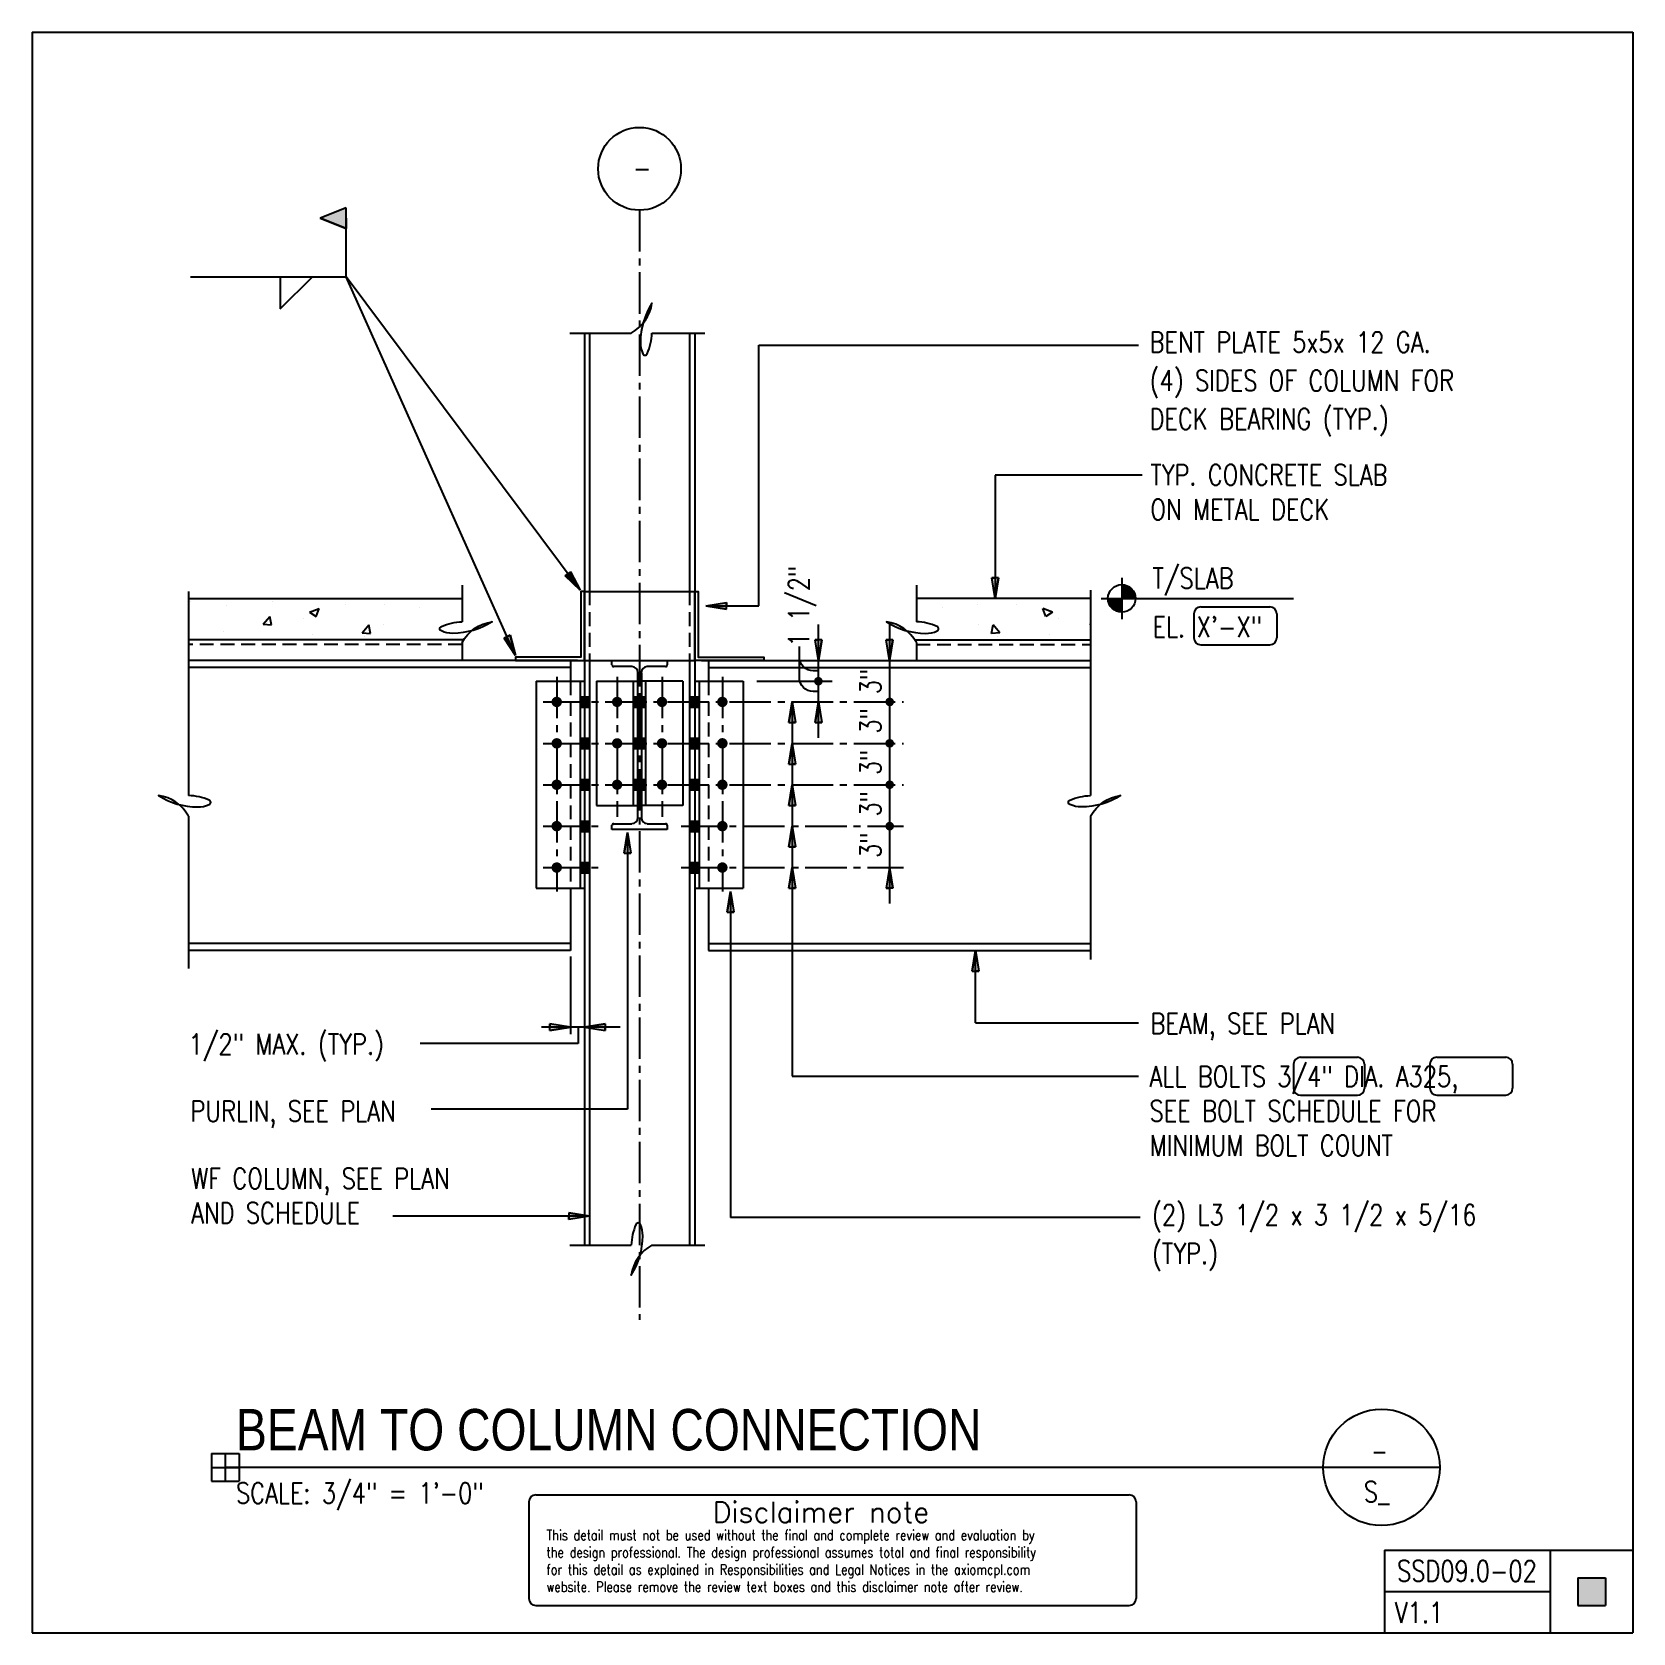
# Model space of a CAD drawing. Extents: x 0 to 116, y 0 to 116.
import ezdxf
from ezdxf.enums import TextEntityAlignment as Align

# ---------------------------------------------------------------- set-up
doc = ezdxf.new("R2010")
doc.units = 0
doc.header["$LTSCALE"] = 4
doc.linetypes.add('CENTER2', pattern=[1.125, 0.75, -0.125, 0.125, -0.125])
doc.linetypes.add('HIDDEN', pattern=[0.375, 0.25, -0.125])
doc.layers.get('0').update_dxf_attribs({"linetype": 'CONTINUOUS'})
doc.layers.get('DEFPOINTS').update_dxf_attribs({"color": 8, "linetype": 'CONTINUOUS'})
for name, color, linetype in [('CURRENT_STATUS', 3, 'CONTINUOUS'), ('DETAIL_FRAME', 8, 'CONTINUOUS'), ('DISCLAIMER_BOX', 8, 'CONTINUOUS'), ('LIBRARY_DETAIL_NO_', 8, 'CONTINUOUS'), ('REVIEW_TEXT_BOX', 7, 'CONTINUOUS'), ('S-ARROW_HEAD', 6, 'CONTINUOUS'), ('S-BOLTS', 30, 'CONTINUOUS'), ('S-CENTERLINE', 8, 'CENTER2'), ('S-COLUMN_BUBBLE', 2, 'CONTINUOUS'), ('S-DIMS', 7, 'CONTINUOUS'), ('S-GRID_LINE', 8, 'CENTER2'), ('S-LEADER', 7, 'CONTINUOUS'), ('S-MISC', 2, 'CONTINUOUS'), ('S-PATT_CONC', 8, 'CONTINUOUS'), ('S-SECT_CONC', 4, 'CONTINUOUS'), ('S-SECT_STEEL', 22, 'CONTINUOUS'), ('S-SECT_STEEL_THRU', 40, 'CONTINUOUS'), ('S-STL_DECK', 9, 'CONTINUOUS'), ('S-TEXT', 6, 'CONTINUOUS'), ('S-TITLE_BAR', 1, 'CONTINUOUS'), ('S-TITLE_TEXT', 1, 'CONTINUOUS')]:
    doc.layers.add(name, color=color, linetype=linetype)
doc.styles.add('HELV', font='HELV')
doc.styles.add('SIMPLEX', font='simplex.shx', dxfattribs={"width": 0.8})

msp = doc.modelspace()

# ---------------------------------------------------------------- texts
at = {"layer": 'DISCLAIMER_BOX', "color": 1, "style": 'SIMPLEX'}
msp.add_text('Disclaimer note', height=1.5, dxfattribs=at).set_placement((49.32, 8.01))
at = {"layer": 'LIBRARY_DETAIL_NO_', "style": 'SIMPLEX', "width": 0.8}
for s, p in [('SSD09.0-02', (103.97, 3.74)), ('V1.1', (100.5, 0.74))]:
    msp.add_text(s, height=1.5, dxfattribs=at).set_placement(p, align=Align.CENTER)
at = {"layer": 'S-TEXT', "style": 'SIMPLEX', "width": 0.8}
for s, p in [('-', (43.54, 105.39)), ('T/SLAB', (81.19, 75.67)), ('EL. X\'-X"', (81.19, 72.15)), ('_', (97.22, 13.22)), ('SCALE: 3/4" = 1\'-0"', (14.78, 9.39)), ('S_', (96.5, 9.47))]:
    msp.add_text(s, height=1.5, dxfattribs=at).set_placement(p)
at = {"layer": 'S-TITLE_TEXT', "style": 'HELV', "width": 0.8}
msp.add_text('BEAM TO COLUMN CONNECTION', height=3, dxfattribs=at).set_placement((14.78, 13.23))

# ---------------------------------------------------------------- blocks, each defined once
blk = doc.blocks.new('*U2')
at = {"layer": 'CURRENT_STATUS', "linetype": 'CONTINUOUS'}
for p, q in [((112, 4), (114, 4)), ((112, 4), (112, 2)), ((114, 4), (114, 2)), ((112, 2), (114, 2))]:
    blk.add_line(p, q, dxfattribs=at)
for points in [[(112, 4), (112, 4), (114, 4)], [(112, 4), (112, 2), (114, 2)], [(112, 2), (112, 2), (114, 2)]]:
    blk.add_solid(points, dxfattribs=at)
at = {"layer": 'CURRENT_STATUS', "linetype": 'CONTINUOUS', "extrusion": (0, 0, -1)}
blk.add_solid([(-112, 4), (-114, 4), (-114, 2)], dxfattribs=at)
blk = doc.blocks.new('*U3')
at = {"layer": 'DISCLAIMER_BOX', "style": 'SIMPLEX', "width": 0.8}
for s, p in [('This detail must not be used without the final and complete review and evaluation by ', (37.28, 6.72)), ('the design professional. The design professional assumes total and final responsibility ', (37.28, 5.47)), ('for this detail as explained in Responsibilities and Legal Notices in the axiomcpl.com ', (37.28, 4.22)), ('website. Please remove the review text boxes and this disclaimer note after review.', (37.28, 2.97))]:
    blk.add_text(s, height=0.75, dxfattribs=at).set_placement(p)
blk = doc.blocks.new('*U6')
at = {"layer": 'S-TEXT', "style": 'SIMPLEX', "width": 0.8}
for s, p in [('WF COLUMN, SEE PLAN ', (11.53, 32.18)), ('AND SCHEDULE', (11.53, 29.68))]:
    blk.add_text(s, height=1.5, dxfattribs=at).set_placement(p)
blk = doc.blocks.new('*U7')
at = {"layer": 'S-TEXT', "style": 'SIMPLEX', "width": 0.8}
blk.add_text('BEAM, SEE PLAN', height=1.5, dxfattribs=at).set_placement((81.04, 43.41))
blk = doc.blocks.new('*U5')
at = {"layer": 'S-MISC', "linetype": 'CONTINUOUS'}
for p, q in [((-0.0625, 0), (0, 0)), ((-0.0625, 0), (-0.0442, -0.0442)), ((0, 0.0625), (0, 0.0442)), ((0.0442, 0.0442), (0, 0.0625)), ((0, 0.0442), (0, 0)), ((0, 0), (0.0625, 0)), ((0, 0), (0, -0.0442)), ((0.0442, 0.0442), (0.0625, 0)), ((0, -0.0625), (-0.0442, -0.0442)), ((0, -0.0442), (0, -0.0625))]:
    blk.add_line(p, q, dxfattribs=at)
for points in [[(-0.0625, 0), (-0.0625, 0), (0, 0)], [(-0.0625, 0), (-0.0442, -0.0442), (0, -0.0442)], [(0, 0.0625), (0, 0.0442), (0.0442, 0.0442)], [(0, 0.0442), (0, 0), (0.0625, 0)], [(0, 0), (0, 0), (0.0625, 0)]]:
    blk.add_solid(points, dxfattribs=at)
at = {"layer": 'S-MISC', "linetype": 'CONTINUOUS', "extrusion": (0, 0, -1)}
for points in [[(0.0625, 0), (0, 0), (0, -0.0442)], [(0, 0.0442), (-0.0442, 0.0442), (-0.0625, 0)], [(0.0442, -0.0442), (0, -0.0442), (0, -0.0625)]]:
    blk.add_solid(points, dxfattribs=at)
blk = doc.blocks.new('TARGET')
at = {"layer": 'S-MISC'}
for p, q in [((0, 0.0938), (0, -0.0938)), ((-0.0938, 0), (0.0938, 0))]:
    blk.add_line(p, q, dxfattribs=at)
blk.add_circle((0, 0), 0.0625, dxfattribs=at)
at = {"layer": 'S-MISC', "linetype": 'CONTINUOUS'}
blk.add_blockref('*U5', (0, 0), dxfattribs=at)
blk = doc.blocks.new('*U8')
at = {"layer": 'S-TEXT', "style": 'SIMPLEX', "width": 0.8}
for s, p in [('ALL BOLTS 3/4" DIA. A325, ', (80.97, 39.57)), ('SEE BOLT SCHEDULE FOR ', (80.97, 37.07)), ('MINIMUM BOLT COUNT', (80.97, 34.57))]:
    blk.add_text(s, height=1.5, dxfattribs=at).set_placement(p)
blk = doc.blocks.new('*U9')
at = {"layer": 'S-TEXT', "style": 'SIMPLEX', "width": 0.8}
blk.add_text('1/2" MAX. (TYP.)', height=1.5, dxfattribs=at).set_placement((11.35, 41.92))
blk = doc.blocks.new('*U10')
at = {"layer": 'S-TEXT', "style": 'SIMPLEX', "width": 0.8}
blk.add_text('3"', height=1.5, rotation=90, dxfattribs=at).set_placement((61.5, 65.16))
blk = doc.blocks.new('*U4')
at = {"layer": 'S-ARROW_HEAD', "linetype": 'CONTINUOUS'}
for p, q in [((-0.09375, 0.015), (-0.09375, 0)), ((0, 0), (-0.09375, 0.015)), ((0, 0), (-0.09375, -0.015)), ((-0.09375, -0.015), (-0.09375, 0))]:
    blk.add_line(p, q, dxfattribs=at)
blk.add_solid([(-0.09375, 0.015), (-0.09375, 0), (0, 0)], dxfattribs=at)
at = {"layer": 'S-ARROW_HEAD', "linetype": 'CONTINUOUS', "extrusion": (0, 0, -1)}
blk.add_solid([(0.09375, 0), (0, 0), (0.09375, -0.015)], dxfattribs=at)
blk = doc.blocks.new('AXARROW')
at = {"layer": 'S-ARROW_HEAD'}
for p, q in [((-0.09375, 0.015), (-0.09375, -0.015)), ((-0.09375, 0.015), (0, 0)), ((0, 0), (-0.09375, -0.015))]:
    blk.add_line(p, q, dxfattribs=at)
at = {"layer": 'S-ARROW_HEAD', "linetype": 'CONTINUOUS'}
blk.add_blockref('*U4', (0, 0), dxfattribs=at)
blk = doc.blocks.new('*U11')
at = {"layer": 'S-TEXT', "style": 'SIMPLEX', "width": 0.8}
blk.add_text('3"', height=1.5, rotation=90, dxfattribs=at).set_placement((61.5, 62.16))
blk = doc.blocks.new('*U12')
at = {"layer": 'S-TEXT', "style": 'SIMPLEX', "width": 0.8}
blk.add_text('3"', height=1.5, rotation=90, dxfattribs=at).set_placement((61.5, 59.16))
blk = doc.blocks.new('*U13')
at = {"layer": 'S-TEXT', "style": 'SIMPLEX', "width": 0.8}
blk.add_text('3"', height=1.5, rotation=90, dxfattribs=at).set_placement((61.5, 56.16))
blk = doc.blocks.new('*U14')
at = {"layer": 'S-TEXT', "style": 'SIMPLEX', "width": 0.8}
blk.add_text('3"', height=1.5, rotation=90, dxfattribs=at).set_placement((61.5, 68.02))
blk = doc.blocks.new('*U15')
at = {"layer": 'S-TEXT', "style": 'SIMPLEX', "width": 0.8}
blk.add_text('1 1/2"', height=1.5, rotation=90, dxfattribs=at).set_placement((56.31, 71.47))
blk = doc.blocks.new('*U16')
at = {"layer": 'S-TEXT', "style": 'SIMPLEX', "width": 0.8}
for s, p in [('TYP. CONCRETE SLAB ', (81.03, 83.16)), ('ON METAL DECK', (81.03, 80.66))]:
    blk.add_text(s, height=1.5, dxfattribs=at).set_placement(p)
blk = doc.blocks.new('*X17')
at = {"color": 0}
for p, q in [((65.98, 74.3), (65.98, 74.3)), ((68.52, 74.53), (68.52, 74.53)), ((71.32, 74.53), (71.32, 74.53)), ((76.66, 74.75), (76.66, 74.75)), ((68.6, 73.08), (68.6, 73.08)), ((73.45, 73.64), (73.25, 74.24)), ((73.95, 73.97), (73.25, 74.24)), ((73.95, 73.97), (73.45, 73.64)), ((74.35, 73.53), (74.35, 73.53)), ((76.69, 73.04), (76.7, 73.11)), ((69.52, 72.41), (69.63, 73.04)), ((70.12, 72.46), (69.52, 72.41)), ((70.12, 72.46), (69.64, 73.04)), ((69.95, 72.19), (69.95, 72.19)), ((73.74, 72.38), (73.74, 72.38)), ((76.7, 73.04), (76.69, 73.04))]:
    blk.add_line(p, q, dxfattribs=at)
blk = doc.blocks.new('*X18')
at = {"color": 0}
for p, q in [((11.47, 74.73), (11.47, 74.73)), ((14.12, 74.48), (14.12, 74.48)), ((17.39, 74.75), (17.39, 74.75)), ((22.72, 74.53), (22.72, 74.53)), ((25.53, 74.53), (25.53, 74.53)), ((28.06, 74.3), (28.06, 74.3)), ((16.75, 73.09), (17.24, 73.66)), ((16.75, 73.09), (17.35, 73.04)), ((17.35, 73.04), (17.24, 73.66)), ((19.7, 73.53), (19.7, 73.53)), ((20.1, 73.97), (20.8, 74.24)), ((20.1, 73.97), (20.59, 73.64)), ((20.59, 73.64), (20.8, 74.24)), ((25.44, 73.08), (25.44, 73.08)), ((13.86, 72.53), (13.86, 72.53)), ((20.31, 72.38), (20.31, 72.38)), ((23.93, 72.46), (24.41, 73.04)), ((23.93, 72.46), (24.52, 72.41)), ((24.09, 72.19), (24.09, 72.19)), ((24.52, 72.41), (24.41, 73.04))]:
    blk.add_line(p, q, dxfattribs=at)
blk = doc.blocks.new('*U19')
at = {"layer": 'S-TEXT', "style": 'SIMPLEX', "width": 0.8}
blk.add_text('PURLIN, SEE PLAN', height=1.5, dxfattribs=at).set_placement((11.48, 37.06))
blk = doc.blocks.new('*U20')
at = {"layer": 'S-TEXT', "style": 'SIMPLEX', "width": 0.8}
for s, p in [('BENT PLATE 5x5x 12 GA. ', (80.97, 92.78)), ('(4) SIDES OF COLUMN FOR ', (80.97, 89.99)), ('DECK BEARING (TYP.)', (80.97, 87.21))]:
    blk.add_text(s, height=1.5, dxfattribs=at).set_placement(p)
blk = doc.blocks.new('*U21')
at = {"layer": 'S-TEXT', "style": 'SIMPLEX', "width": 0.8}
for s, p in [('(2) L3 1/2 x 3 1/2 x 5/16 ', (81.15, 29.54)), ('(TYP.)', (81.15, 26.75))]:
    blk.add_text(s, height=1.5, dxfattribs=at).set_placement(p)
blk = doc.blocks.new('*U22')
at = {"layer": 'S-BOLTS', "linetype": 'CONTINUOUS'}
for p, q in [((43.58, 67.83), (43.9, 67.83)), ((43.58, 67.83), (43.58, 67.46)), ((43.58, 67.46), (43.9, 67.46)), ((43.58, 67.46), (43.9, 67.46)), ((43.58, 67.46), (43.58, 67.08)), ((43.9, 67.83), (44.02, 67.83)), ((43.9, 67.83), (43.9, 67.46)), ((43.9, 67.83), (43.9, 67.46)), ((43.9, 67.46), (44.02, 67.46)), ((43.9, 67.46), (44.02, 67.46)), ((44.02, 67.83), (44.15, 67.83)), ((44.02, 67.83), (44.02, 67.46)), ((44.02, 67.83), (44.02, 67.46)), ((44.02, 67.46), (44.15, 67.46)), ((44.02, 67.46), (44.15, 67.46)), ((44.02, 67.46), (44.02, 67.08)), ((44.02, 67.46), (44.02, 67.08)), ((44.15, 67.83), (44.46, 67.83)), ((44.15, 67.83), (44.15, 67.46)), ((44.15, 67.83), (44.15, 67.46)), ((44.15, 67.46), (44.46, 67.46)), ((44.15, 67.46), (44.46, 67.46)), ((44.15, 67.46), (44.15, 67.08)), ((44.15, 67.46), (44.15, 67.08)), ((44.46, 67.83), (44.46, 67.46)), ((44.46, 67.46), (44.46, 67.08)), ((43.58, 67.08), (43.9, 67.08)), ((43.9, 67.08), (44.02, 67.08)), ((44.02, 67.08), (44.15, 67.08)), ((44.15, 67.08), (44.46, 67.08))]:
    blk.add_line(p, q, dxfattribs=at)
for points in [[(43.58, 67.83), (43.58, 67.83), (43.9, 67.83)], [(43.58, 67.83), (43.58, 67.46), (43.9, 67.46)], [(43.58, 67.46), (43.58, 67.46), (43.9, 67.46)], [(43.58, 67.46), (43.58, 67.46), (43.9, 67.46)], [(43.58, 67.46), (43.58, 67.08), (43.9, 67.08)], [(43.9, 67.83), (43.9, 67.83), (44.02, 67.83)], [(43.9, 67.83), (43.9, 67.46), (44.02, 67.46)], [(43.9, 67.46), (43.9, 67.46), (44.02, 67.46)], [(43.9, 67.46), (43.9, 67.46), (44.02, 67.46)], [(43.9, 67.46), (43.9, 67.08), (44.02, 67.08)], [(44.02, 67.83), (44.02, 67.83), (44.15, 67.83)], [(44.02, 67.83), (44.02, 67.46), (44.15, 67.46)], [(44.02, 67.46), (44.02, 67.46), (44.15, 67.46)], [(44.02, 67.46), (44.02, 67.46), (44.15, 67.46)], [(44.02, 67.46), (44.02, 67.08), (44.15, 67.08)], [(44.15, 67.83), (44.15, 67.83), (44.46, 67.83)], [(44.15, 67.83), (44.15, 67.46), (44.46, 67.46)], [(44.15, 67.46), (44.15, 67.46), (44.46, 67.46)], [(44.15, 67.46), (44.15, 67.46), (44.46, 67.46)], [(44.15, 67.46), (44.15, 67.08), (44.46, 67.08)], [(43.58, 67.08), (43.58, 67.08), (43.9, 67.08)], [(43.9, 67.08), (43.9, 67.08), (44.02, 67.08)], [(44.02, 67.08), (44.02, 67.08), (44.15, 67.08)], [(44.15, 67.08), (44.15, 67.08), (44.46, 67.08)]]:
    blk.add_solid(points, dxfattribs=at)
at = {"layer": 'S-BOLTS', "linetype": 'CONTINUOUS', "extrusion": (0, 0, -1)}
for points in [[(-43.58, 67.83), (-43.9, 67.83), (-43.9, 67.46)], [(-43.58, 67.46), (-43.9, 67.46), (-43.9, 67.08)], [(-43.9, 67.83), (-44.02, 67.83), (-44.02, 67.46)], [(-43.9, 67.46), (-44.02, 67.46), (-44.02, 67.08)], [(-44.02, 67.83), (-44.15, 67.83), (-44.15, 67.46)], [(-44.02, 67.46), (-44.15, 67.46), (-44.15, 67.08)], [(-44.15, 67.83), (-44.46, 67.83), (-44.46, 67.46)], [(-44.15, 67.46), (-44.46, 67.46), (-44.46, 67.08)]]:
    blk.add_solid(points, dxfattribs=at)
blk = doc.blocks.new('*U23')
at = {"layer": 'S-BOLTS', "linetype": 'CONTINUOUS'}
for p, q in [((43.58, 64.83), (43.9, 64.83)), ((43.58, 64.83), (43.58, 64.46)), ((43.58, 64.46), (43.9, 64.46)), ((43.58, 64.46), (43.9, 64.46)), ((43.58, 64.46), (43.58, 64.08)), ((43.58, 64.08), (43.9, 64.08)), ((43.9, 64.83), (44.02, 64.83)), ((43.9, 64.83), (43.9, 64.46)), ((43.9, 64.83), (43.9, 64.46)), ((43.9, 64.46), (44.02, 64.46)), ((43.9, 64.46), (44.02, 64.46)), ((43.9, 64.46), (43.9, 64.08)), ((43.9, 64.46), (43.9, 64.08)), ((43.9, 64.08), (44.02, 64.08)), ((44.02, 64.83), (44.15, 64.83)), ((44.02, 64.46), (44.15, 64.46)), ((44.02, 64.46), (44.15, 64.46)), ((44.02, 64.46), (44.02, 64.08)), ((44.02, 64.46), (44.02, 64.08)), ((44.02, 64.08), (44.15, 64.08)), ((44.15, 64.83), (44.46, 64.83)), ((44.15, 64.83), (44.15, 64.46)), ((44.15, 64.83), (44.15, 64.46)), ((44.15, 64.46), (44.46, 64.46)), ((44.15, 64.46), (44.46, 64.46)), ((44.15, 64.46), (44.15, 64.08)), ((44.15, 64.46), (44.15, 64.08)), ((44.15, 64.08), (44.46, 64.08)), ((44.46, 64.83), (44.46, 64.46)), ((44.46, 64.46), (44.46, 64.08))]:
    blk.add_line(p, q, dxfattribs=at)
for points in [[(43.58, 64.83), (43.58, 64.83), (43.9, 64.83)], [(43.58, 64.83), (43.58, 64.46), (43.9, 64.46)], [(43.58, 64.46), (43.58, 64.46), (43.9, 64.46)], [(43.58, 64.46), (43.58, 64.46), (43.9, 64.46)], [(43.58, 64.46), (43.58, 64.08), (43.9, 64.08)], [(43.58, 64.08), (43.58, 64.08), (43.9, 64.08)], [(43.9, 64.83), (43.9, 64.83), (44.02, 64.83)], [(43.9, 64.83), (43.9, 64.46), (44.02, 64.46)], [(43.9, 64.46), (43.9, 64.46), (44.02, 64.46)], [(43.9, 64.46), (43.9, 64.46), (44.02, 64.46)], [(43.9, 64.46), (43.9, 64.08), (44.02, 64.08)], [(43.9, 64.08), (43.9, 64.08), (44.02, 64.08)], [(44.02, 64.83), (44.02, 64.83), (44.15, 64.83)], [(44.02, 64.83), (44.02, 64.46), (44.15, 64.46)], [(44.02, 64.46), (44.02, 64.46), (44.15, 64.46)], [(44.02, 64.46), (44.02, 64.46), (44.15, 64.46)], [(44.02, 64.46), (44.02, 64.08), (44.15, 64.08)], [(44.02, 64.08), (44.02, 64.08), (44.15, 64.08)], [(44.15, 64.83), (44.15, 64.83), (44.46, 64.83)], [(44.15, 64.83), (44.15, 64.46), (44.46, 64.46)], [(44.15, 64.46), (44.15, 64.46), (44.46, 64.46)], [(44.15, 64.46), (44.15, 64.46), (44.46, 64.46)], [(44.15, 64.46), (44.15, 64.08), (44.46, 64.08)], [(44.15, 64.08), (44.15, 64.08), (44.46, 64.08)]]:
    blk.add_solid(points, dxfattribs=at)
at = {"layer": 'S-BOLTS', "linetype": 'CONTINUOUS', "extrusion": (0, 0, -1)}
for points in [[(-43.58, 64.83), (-43.9, 64.83), (-43.9, 64.46)], [(-43.58, 64.46), (-43.9, 64.46), (-43.9, 64.08)], [(-43.9, 64.83), (-44.02, 64.83), (-44.02, 64.46)], [(-43.9, 64.46), (-44.02, 64.46), (-44.02, 64.08)], [(-44.02, 64.83), (-44.15, 64.83), (-44.15, 64.46)], [(-44.02, 64.46), (-44.15, 64.46), (-44.15, 64.08)], [(-44.15, 64.83), (-44.46, 64.83), (-44.46, 64.46)], [(-44.15, 64.46), (-44.46, 64.46), (-44.46, 64.08)]]:
    blk.add_solid(points, dxfattribs=at)
blk = doc.blocks.new('*U24')
at = {"layer": 'S-BOLTS', "linetype": 'CONTINUOUS'}
for p, q in [((43.58, 61.83), (43.9, 61.83)), ((43.58, 61.83), (43.58, 61.46)), ((43.9, 61.83), (44.02, 61.83)), ((43.9, 61.83), (43.9, 61.46)), ((43.9, 61.83), (43.9, 61.46)), ((44.02, 61.83), (44.15, 61.83)), ((44.15, 61.83), (44.46, 61.83)), ((44.15, 61.83), (44.15, 61.46)), ((44.15, 61.83), (44.15, 61.46)), ((44.46, 61.83), (44.46, 61.46)), ((43.58, 61.46), (43.9, 61.46)), ((43.58, 61.46), (43.9, 61.46)), ((43.58, 61.46), (43.58, 61.08)), ((43.58, 61.08), (43.9, 61.08)), ((43.9, 61.46), (44.02, 61.46)), ((43.9, 61.46), (44.02, 61.46)), ((43.9, 61.46), (43.9, 61.08)), ((43.9, 61.46), (43.9, 61.08)), ((43.9, 61.08), (44.02, 61.08)), ((44.02, 61.46), (44.15, 61.46)), ((44.02, 61.46), (44.15, 61.46)), ((44.02, 61.46), (44.02, 61.08)), ((44.02, 61.46), (44.02, 61.08)), ((44.02, 61.08), (44.15, 61.08)), ((44.15, 61.46), (44.46, 61.46)), ((44.15, 61.46), (44.46, 61.46)), ((44.15, 61.46), (44.15, 61.08)), ((44.15, 61.46), (44.15, 61.08)), ((44.15, 61.08), (44.46, 61.08)), ((44.46, 61.46), (44.46, 61.08))]:
    blk.add_line(p, q, dxfattribs=at)
for points in [[(43.58, 61.83), (43.58, 61.83), (43.9, 61.83)], [(43.58, 61.83), (43.58, 61.46), (43.9, 61.46)], [(43.9, 61.83), (43.9, 61.83), (44.02, 61.83)], [(43.9, 61.83), (43.9, 61.46), (44.02, 61.46)], [(44.02, 61.83), (44.02, 61.83), (44.15, 61.83)], [(44.02, 61.83), (44.02, 61.46), (44.15, 61.46)], [(44.15, 61.83), (44.15, 61.83), (44.46, 61.83)], [(44.15, 61.83), (44.15, 61.46), (44.46, 61.46)], [(43.58, 61.46), (43.58, 61.46), (43.9, 61.46)], [(43.58, 61.46), (43.58, 61.46), (43.9, 61.46)], [(43.58, 61.46), (43.58, 61.08), (43.9, 61.08)], [(43.58, 61.08), (43.58, 61.08), (43.9, 61.08)], [(43.9, 61.46), (43.9, 61.46), (44.02, 61.46)], [(43.9, 61.46), (43.9, 61.46), (44.02, 61.46)], [(43.9, 61.46), (43.9, 61.08), (44.02, 61.08)], [(43.9, 61.08), (43.9, 61.08), (44.02, 61.08)], [(44.02, 61.46), (44.02, 61.46), (44.15, 61.46)], [(44.02, 61.46), (44.02, 61.46), (44.15, 61.46)], [(44.02, 61.46), (44.02, 61.08), (44.15, 61.08)], [(44.02, 61.08), (44.02, 61.08), (44.15, 61.08)], [(44.15, 61.46), (44.15, 61.46), (44.46, 61.46)], [(44.15, 61.46), (44.15, 61.46), (44.46, 61.46)], [(44.15, 61.46), (44.15, 61.08), (44.46, 61.08)], [(44.15, 61.08), (44.15, 61.08), (44.46, 61.08)]]:
    blk.add_solid(points, dxfattribs=at)
at = {"layer": 'S-BOLTS', "linetype": 'CONTINUOUS', "extrusion": (0, 0, -1)}
for points in [[(-43.58, 61.83), (-43.9, 61.83), (-43.9, 61.46)], [(-43.9, 61.83), (-44.02, 61.83), (-44.02, 61.46)], [(-44.02, 61.83), (-44.15, 61.83), (-44.15, 61.46)], [(-44.15, 61.83), (-44.46, 61.83), (-44.46, 61.46)], [(-43.58, 61.46), (-43.9, 61.46), (-43.9, 61.08)], [(-43.9, 61.46), (-44.02, 61.46), (-44.02, 61.08)], [(-44.02, 61.46), (-44.15, 61.46), (-44.15, 61.08)], [(-44.15, 61.46), (-44.46, 61.46), (-44.46, 61.08)]]:
    blk.add_solid(points, dxfattribs=at)
blk = doc.blocks.new('*U25')
at = {"layer": 'S-BOLTS', "linetype": 'CONTINUOUS'}
for p, q in [((39.71, 67.83), (40.02, 67.83)), ((39.71, 67.83), (39.71, 67.46)), ((39.71, 67.46), (40.02, 67.46)), ((39.71, 67.46), (40.02, 67.46)), ((39.71, 67.46), (39.71, 67.08)), ((40.02, 67.83), (40.4, 67.83)), ((40.02, 67.83), (40.02, 67.46)), ((40.02, 67.83), (40.02, 67.46)), ((40.02, 67.46), (40.4, 67.46)), ((40.02, 67.46), (40.4, 67.46)), ((40.02, 67.46), (40.02, 67.08)), ((40.02, 67.46), (40.02, 67.08)), ((40.4, 67.83), (40.4, 67.46)), ((40.4, 67.46), (40.4, 67.08)), ((39.71, 67.08), (40.02, 67.08)), ((40.02, 67.08), (40.4, 67.08))]:
    blk.add_line(p, q, dxfattribs=at)
for points in [[(39.71, 67.83), (39.71, 67.83), (40.02, 67.83)], [(39.71, 67.83), (39.71, 67.46), (40.02, 67.46)], [(39.71, 67.46), (39.71, 67.46), (40.02, 67.46)], [(39.71, 67.46), (39.71, 67.46), (40.02, 67.46)], [(39.71, 67.46), (39.71, 67.08), (40.02, 67.08)], [(40.02, 67.83), (40.02, 67.83), (40.4, 67.83)], [(40.02, 67.83), (40.02, 67.46), (40.4, 67.46)], [(40.02, 67.46), (40.02, 67.46), (40.4, 67.46)], [(40.02, 67.46), (40.02, 67.46), (40.4, 67.46)], [(40.02, 67.46), (40.02, 67.08), (40.4, 67.08)], [(39.71, 67.08), (39.71, 67.08), (40.02, 67.08)], [(40.02, 67.08), (40.02, 67.08), (40.4, 67.08)]]:
    blk.add_solid(points, dxfattribs=at)
at = {"layer": 'S-BOLTS', "linetype": 'CONTINUOUS', "extrusion": (0, 0, -1)}
for points in [[(-39.71, 67.83), (-40.02, 67.83), (-40.02, 67.46)], [(-39.71, 67.46), (-40.02, 67.46), (-40.02, 67.08)], [(-40.02, 67.83), (-40.4, 67.83), (-40.4, 67.46)], [(-40.02, 67.46), (-40.4, 67.46), (-40.4, 67.08)]]:
    blk.add_solid(points, dxfattribs=at)
blk = doc.blocks.new('*U26')
at = {"layer": 'S-BOLTS', "linetype": 'CONTINUOUS'}
for p, q in [((47.65, 67.83), (47.96, 67.83)), ((47.65, 67.83), (47.65, 67.46)), ((47.65, 67.46), (47.96, 67.46)), ((47.65, 67.46), (47.96, 67.46)), ((47.65, 67.46), (47.65, 67.08)), ((47.96, 67.83), (48.33, 67.83)), ((47.96, 67.83), (47.96, 67.46)), ((47.96, 67.83), (47.96, 67.46)), ((47.96, 67.46), (48.33, 67.46)), ((47.96, 67.46), (48.33, 67.46)), ((48.33, 67.83), (48.33, 67.46)), ((48.33, 67.46), (48.33, 67.08)), ((47.65, 67.08), (47.96, 67.08)), ((47.96, 67.08), (48.33, 67.08))]:
    blk.add_line(p, q, dxfattribs=at)
for points in [[(47.65, 67.83), (47.65, 67.83), (47.96, 67.83)], [(47.65, 67.83), (47.65, 67.46), (47.96, 67.46)], [(47.65, 67.46), (47.65, 67.46), (47.96, 67.46)], [(47.65, 67.46), (47.65, 67.46), (47.96, 67.46)], [(47.65, 67.46), (47.65, 67.08), (47.96, 67.08)], [(47.96, 67.83), (47.96, 67.83), (48.33, 67.83)], [(47.96, 67.83), (47.96, 67.46), (48.33, 67.46)], [(47.96, 67.46), (47.96, 67.46), (48.33, 67.46)], [(47.96, 67.46), (47.96, 67.46), (48.33, 67.46)], [(47.96, 67.46), (47.96, 67.08), (48.33, 67.08)], [(47.65, 67.08), (47.65, 67.08), (47.96, 67.08)], [(47.96, 67.08), (47.96, 67.08), (48.33, 67.08)]]:
    blk.add_solid(points, dxfattribs=at)
at = {"layer": 'S-BOLTS', "linetype": 'CONTINUOUS', "extrusion": (0, 0, -1)}
for points in [[(-47.65, 67.83), (-47.96, 67.83), (-47.96, 67.46)], [(-47.65, 67.46), (-47.96, 67.46), (-47.96, 67.08)], [(-47.96, 67.83), (-48.33, 67.83), (-48.33, 67.46)], [(-47.96, 67.46), (-48.33, 67.46), (-48.33, 67.08)]]:
    blk.add_solid(points, dxfattribs=at)
blk = doc.blocks.new('*U27')
at = {"layer": 'S-BOLTS', "linetype": 'CONTINUOUS'}
for p, q in [((39.71, 64.83), (40.02, 64.83)), ((39.71, 64.83), (39.71, 64.46)), ((39.71, 64.46), (40.02, 64.46)), ((39.71, 64.46), (40.02, 64.46)), ((39.71, 64.46), (39.71, 64.08)), ((39.71, 64.08), (40.02, 64.08)), ((40.02, 64.83), (40.4, 64.83)), ((40.02, 64.83), (40.02, 64.46)), ((40.02, 64.83), (40.02, 64.46)), ((40.02, 64.46), (40.4, 64.46)), ((40.02, 64.46), (40.4, 64.46)), ((40.02, 64.46), (40.02, 64.08)), ((40.02, 64.46), (40.02, 64.08)), ((40.02, 64.08), (40.4, 64.08)), ((40.4, 64.83), (40.4, 64.46)), ((40.4, 64.46), (40.4, 64.08))]:
    blk.add_line(p, q, dxfattribs=at)
for points in [[(39.71, 64.83), (39.71, 64.83), (40.02, 64.83)], [(39.71, 64.83), (39.71, 64.46), (40.02, 64.46)], [(39.71, 64.46), (39.71, 64.46), (40.02, 64.46)], [(39.71, 64.46), (39.71, 64.46), (40.02, 64.46)], [(39.71, 64.46), (39.71, 64.08), (40.02, 64.08)], [(39.71, 64.08), (39.71, 64.08), (40.02, 64.08)], [(40.02, 64.83), (40.02, 64.83), (40.4, 64.83)], [(40.02, 64.83), (40.02, 64.46), (40.4, 64.46)], [(40.02, 64.46), (40.02, 64.46), (40.4, 64.46)], [(40.02, 64.46), (40.02, 64.46), (40.4, 64.46)], [(40.02, 64.46), (40.02, 64.08), (40.4, 64.08)], [(40.02, 64.08), (40.02, 64.08), (40.4, 64.08)]]:
    blk.add_solid(points, dxfattribs=at)
at = {"layer": 'S-BOLTS', "linetype": 'CONTINUOUS', "extrusion": (0, 0, -1)}
for points in [[(-39.71, 64.83), (-40.02, 64.83), (-40.02, 64.46)], [(-39.71, 64.46), (-40.02, 64.46), (-40.02, 64.08)], [(-40.02, 64.83), (-40.4, 64.83), (-40.4, 64.46)], [(-40.02, 64.46), (-40.4, 64.46), (-40.4, 64.08)]]:
    blk.add_solid(points, dxfattribs=at)
blk = doc.blocks.new('*U28')
at = {"layer": 'S-BOLTS', "linetype": 'CONTINUOUS'}
for p, q in [((47.65, 64.83), (47.96, 64.83)), ((47.65, 64.83), (47.65, 64.46)), ((47.65, 64.46), (47.96, 64.46)), ((47.65, 64.46), (47.96, 64.46)), ((47.65, 64.46), (47.65, 64.08)), ((47.65, 64.08), (47.96, 64.08)), ((47.96, 64.83), (48.33, 64.83)), ((47.96, 64.83), (47.96, 64.46)), ((47.96, 64.83), (47.96, 64.46)), ((47.96, 64.46), (48.33, 64.46)), ((47.96, 64.46), (48.33, 64.46)), ((47.96, 64.46), (47.96, 64.08)), ((47.96, 64.46), (47.96, 64.08)), ((47.96, 64.08), (48.33, 64.08)), ((48.33, 64.83), (48.33, 64.46)), ((48.33, 64.46), (48.33, 64.08))]:
    blk.add_line(p, q, dxfattribs=at)
for points in [[(47.65, 64.83), (47.65, 64.83), (47.96, 64.83)], [(47.65, 64.83), (47.65, 64.46), (47.96, 64.46)], [(47.65, 64.46), (47.65, 64.46), (47.96, 64.46)], [(47.65, 64.46), (47.65, 64.46), (47.96, 64.46)], [(47.65, 64.46), (47.65, 64.08), (47.96, 64.08)], [(47.65, 64.08), (47.65, 64.08), (47.96, 64.08)], [(47.96, 64.83), (47.96, 64.83), (48.33, 64.83)], [(47.96, 64.83), (47.96, 64.46), (48.33, 64.46)], [(47.96, 64.46), (47.96, 64.46), (48.33, 64.46)], [(47.96, 64.46), (47.96, 64.46), (48.33, 64.46)], [(47.96, 64.46), (47.96, 64.08), (48.33, 64.08)], [(47.96, 64.08), (47.96, 64.08), (48.33, 64.08)]]:
    blk.add_solid(points, dxfattribs=at)
at = {"layer": 'S-BOLTS', "linetype": 'CONTINUOUS', "extrusion": (0, 0, -1)}
for points in [[(-47.65, 64.83), (-47.96, 64.83), (-47.96, 64.46)], [(-47.65, 64.46), (-47.96, 64.46), (-47.96, 64.08)], [(-47.96, 64.83), (-48.33, 64.83), (-48.33, 64.46)], [(-47.96, 64.46), (-48.33, 64.46), (-48.33, 64.08)]]:
    blk.add_solid(points, dxfattribs=at)
blk = doc.blocks.new('*U29')
at = {"layer": 'S-BOLTS', "linetype": 'CONTINUOUS'}
for p, q in [((39.71, 61.83), (40.02, 61.83)), ((39.71, 61.83), (39.71, 61.46)), ((40.02, 61.83), (40.4, 61.83)), ((40.02, 61.83), (40.02, 61.46)), ((40.02, 61.83), (40.02, 61.46)), ((40.4, 61.83), (40.4, 61.46)), ((39.71, 61.46), (40.02, 61.46)), ((39.71, 61.46), (40.02, 61.46)), ((39.71, 61.46), (39.71, 61.08)), ((39.71, 61.08), (40.02, 61.08)), ((40.02, 61.46), (40.4, 61.46)), ((40.02, 61.46), (40.4, 61.46)), ((40.02, 61.46), (40.02, 61.08)), ((40.02, 61.46), (40.02, 61.08)), ((40.02, 61.08), (40.4, 61.08)), ((40.4, 61.46), (40.4, 61.08))]:
    blk.add_line(p, q, dxfattribs=at)
for points in [[(39.71, 61.83), (39.71, 61.83), (40.02, 61.83)], [(39.71, 61.83), (39.71, 61.46), (40.02, 61.46)], [(40.02, 61.83), (40.02, 61.83), (40.4, 61.83)], [(40.02, 61.83), (40.02, 61.46), (40.4, 61.46)], [(39.71, 61.46), (39.71, 61.46), (40.02, 61.46)], [(39.71, 61.46), (39.71, 61.46), (40.02, 61.46)], [(39.71, 61.46), (39.71, 61.08), (40.02, 61.08)], [(39.71, 61.08), (39.71, 61.08), (40.02, 61.08)], [(40.02, 61.46), (40.02, 61.46), (40.4, 61.46)], [(40.02, 61.46), (40.02, 61.46), (40.4, 61.46)], [(40.02, 61.46), (40.02, 61.08), (40.4, 61.08)], [(40.02, 61.08), (40.02, 61.08), (40.4, 61.08)]]:
    blk.add_solid(points, dxfattribs=at)
at = {"layer": 'S-BOLTS', "linetype": 'CONTINUOUS', "extrusion": (0, 0, -1)}
for points in [[(-39.71, 61.83), (-40.02, 61.83), (-40.02, 61.46)], [(-40.02, 61.83), (-40.4, 61.83), (-40.4, 61.46)], [(-39.71, 61.46), (-40.02, 61.46), (-40.02, 61.08)], [(-40.02, 61.46), (-40.4, 61.46), (-40.4, 61.08)]]:
    blk.add_solid(points, dxfattribs=at)
blk = doc.blocks.new('*U30')
at = {"layer": 'S-BOLTS', "linetype": 'CONTINUOUS'}
for p, q in [((47.65, 61.83), (47.96, 61.83)), ((47.65, 61.83), (47.65, 61.46)), ((47.96, 61.83), (48.33, 61.83)), ((47.96, 61.83), (47.96, 61.46)), ((47.96, 61.83), (47.96, 61.46)), ((48.33, 61.83), (48.33, 61.46)), ((47.65, 61.46), (47.96, 61.46)), ((47.65, 61.46), (47.96, 61.46)), ((47.65, 61.46), (47.65, 61.08)), ((47.65, 61.08), (47.96, 61.08)), ((47.96, 61.46), (48.33, 61.46)), ((47.96, 61.46), (48.33, 61.46)), ((47.96, 61.46), (47.96, 61.08)), ((47.96, 61.46), (47.96, 61.08)), ((47.96, 61.08), (48.33, 61.08)), ((48.33, 61.46), (48.33, 61.08))]:
    blk.add_line(p, q, dxfattribs=at)
for points in [[(47.65, 61.83), (47.65, 61.83), (47.96, 61.83)], [(47.65, 61.83), (47.65, 61.46), (47.96, 61.46)], [(47.96, 61.83), (47.96, 61.83), (48.33, 61.83)], [(47.96, 61.83), (47.96, 61.46), (48.33, 61.46)], [(47.65, 61.46), (47.65, 61.46), (47.96, 61.46)], [(47.65, 61.46), (47.65, 61.46), (47.96, 61.46)], [(47.65, 61.46), (47.65, 61.08), (47.96, 61.08)], [(47.65, 61.08), (47.65, 61.08), (47.96, 61.08)], [(47.96, 61.46), (47.96, 61.46), (48.33, 61.46)], [(47.96, 61.46), (47.96, 61.46), (48.33, 61.46)], [(47.96, 61.46), (47.96, 61.08), (48.33, 61.08)], [(47.96, 61.08), (47.96, 61.08), (48.33, 61.08)]]:
    blk.add_solid(points, dxfattribs=at)
at = {"layer": 'S-BOLTS', "linetype": 'CONTINUOUS', "extrusion": (0, 0, -1)}
for points in [[(-47.65, 61.83), (-47.96, 61.83), (-47.96, 61.46)], [(-47.96, 61.83), (-48.33, 61.83), (-48.33, 61.46)], [(-47.65, 61.46), (-47.96, 61.46), (-47.96, 61.08)], [(-47.96, 61.46), (-48.33, 61.46), (-48.33, 61.08)]]:
    blk.add_solid(points, dxfattribs=at)
blk = doc.blocks.new('*U31')
at = {"layer": 'S-BOLTS', "linetype": 'CONTINUOUS'}
for p, q in [((39.71, 58.83), (40.02, 58.83)), ((39.71, 58.83), (39.71, 58.46)), ((39.71, 58.46), (40.02, 58.46)), ((39.71, 58.46), (40.02, 58.46)), ((39.71, 58.46), (39.71, 58.08)), ((39.71, 58.08), (40.02, 58.08)), ((40.02, 58.83), (40.4, 58.83)), ((40.02, 58.83), (40.02, 58.46)), ((40.02, 58.83), (40.02, 58.46)), ((40.02, 58.46), (40.4, 58.46)), ((40.02, 58.46), (40.4, 58.46)), ((40.02, 58.46), (40.02, 58.08)), ((40.02, 58.46), (40.02, 58.08)), ((40.02, 58.08), (40.4, 58.08)), ((40.4, 58.83), (40.4, 58.46)), ((40.4, 58.46), (40.4, 58.08))]:
    blk.add_line(p, q, dxfattribs=at)
for points in [[(39.71, 58.83), (39.71, 58.83), (40.02, 58.83)], [(39.71, 58.83), (39.71, 58.46), (40.02, 58.46)], [(39.71, 58.46), (39.71, 58.46), (40.02, 58.46)], [(39.71, 58.46), (39.71, 58.46), (40.02, 58.46)], [(39.71, 58.46), (39.71, 58.08), (40.02, 58.08)], [(39.71, 58.08), (39.71, 58.08), (40.02, 58.08)], [(40.02, 58.83), (40.02, 58.83), (40.4, 58.83)], [(40.02, 58.83), (40.02, 58.46), (40.4, 58.46)], [(40.02, 58.46), (40.02, 58.46), (40.4, 58.46)], [(40.02, 58.46), (40.02, 58.46), (40.4, 58.46)], [(40.02, 58.46), (40.02, 58.08), (40.4, 58.08)], [(40.02, 58.08), (40.02, 58.08), (40.4, 58.08)]]:
    blk.add_solid(points, dxfattribs=at)
at = {"layer": 'S-BOLTS', "linetype": 'CONTINUOUS', "extrusion": (0, 0, -1)}
for points in [[(-39.71, 58.83), (-40.02, 58.83), (-40.02, 58.46)], [(-39.71, 58.46), (-40.02, 58.46), (-40.02, 58.08)], [(-40.02, 58.83), (-40.4, 58.83), (-40.4, 58.46)], [(-40.02, 58.46), (-40.4, 58.46), (-40.4, 58.08)]]:
    blk.add_solid(points, dxfattribs=at)
blk = doc.blocks.new('*U32')
at = {"layer": 'S-BOLTS', "linetype": 'CONTINUOUS'}
for p, q in [((47.65, 58.83), (47.96, 58.83)), ((47.65, 58.83), (47.65, 58.46)), ((47.65, 58.46), (47.96, 58.46)), ((47.65, 58.46), (47.96, 58.46)), ((47.65, 58.46), (47.65, 58.08)), ((47.65, 58.08), (47.96, 58.08)), ((47.96, 58.83), (48.33, 58.83)), ((47.96, 58.83), (47.96, 58.46)), ((47.96, 58.83), (47.96, 58.46)), ((47.96, 58.46), (48.33, 58.46)), ((47.96, 58.46), (48.33, 58.46)), ((47.96, 58.46), (47.96, 58.08)), ((47.96, 58.46), (47.96, 58.08)), ((47.96, 58.08), (48.33, 58.08)), ((48.33, 58.83), (48.33, 58.46)), ((48.33, 58.46), (48.33, 58.08))]:
    blk.add_line(p, q, dxfattribs=at)
for points in [[(47.65, 58.83), (47.65, 58.83), (47.96, 58.83)], [(47.65, 58.83), (47.65, 58.46), (47.96, 58.46)], [(47.65, 58.46), (47.65, 58.46), (47.96, 58.46)], [(47.65, 58.46), (47.65, 58.46), (47.96, 58.46)], [(47.65, 58.46), (47.65, 58.08), (47.96, 58.08)], [(47.65, 58.08), (47.65, 58.08), (47.96, 58.08)], [(47.96, 58.83), (47.96, 58.83), (48.33, 58.83)], [(47.96, 58.83), (47.96, 58.46), (48.33, 58.46)], [(47.96, 58.46), (47.96, 58.46), (48.33, 58.46)], [(47.96, 58.46), (47.96, 58.46), (48.33, 58.46)], [(47.96, 58.46), (47.96, 58.08), (48.33, 58.08)], [(47.96, 58.08), (47.96, 58.08), (48.33, 58.08)]]:
    blk.add_solid(points, dxfattribs=at)
at = {"layer": 'S-BOLTS', "linetype": 'CONTINUOUS', "extrusion": (0, 0, -1)}
for points in [[(-47.65, 58.83), (-47.96, 58.83), (-47.96, 58.46)], [(-47.65, 58.46), (-47.96, 58.46), (-47.96, 58.08)], [(-47.96, 58.83), (-48.33, 58.83), (-48.33, 58.46)], [(-47.96, 58.46), (-48.33, 58.46), (-48.33, 58.08)]]:
    blk.add_solid(points, dxfattribs=at)
blk = doc.blocks.new('*U33')
at = {"layer": 'S-BOLTS', "linetype": 'CONTINUOUS'}
for p, q in [((39.71, 55.83), (40.02, 55.83)), ((39.71, 55.83), (39.71, 55.46)), ((40.02, 55.83), (40.4, 55.83)), ((40.02, 55.83), (40.02, 55.46)), ((40.02, 55.83), (40.02, 55.46)), ((40.4, 55.83), (40.4, 55.46)), ((39.71, 55.46), (40.02, 55.46)), ((39.71, 55.46), (40.02, 55.46)), ((39.71, 55.46), (39.71, 55.08)), ((39.71, 55.08), (40.02, 55.08)), ((40.02, 55.46), (40.4, 55.46)), ((40.02, 55.46), (40.4, 55.46)), ((40.02, 55.46), (40.02, 55.08)), ((40.02, 55.46), (40.02, 55.08)), ((40.02, 55.08), (40.4, 55.08)), ((40.4, 55.46), (40.4, 55.08))]:
    blk.add_line(p, q, dxfattribs=at)
for points in [[(39.71, 55.83), (39.71, 55.83), (40.02, 55.83)], [(39.71, 55.83), (39.71, 55.46), (40.02, 55.46)], [(40.02, 55.83), (40.02, 55.83), (40.4, 55.83)], [(40.02, 55.83), (40.02, 55.46), (40.4, 55.46)], [(39.71, 55.46), (39.71, 55.46), (40.02, 55.46)], [(39.71, 55.46), (39.71, 55.46), (40.02, 55.46)], [(39.71, 55.46), (39.71, 55.08), (40.02, 55.08)], [(39.71, 55.08), (39.71, 55.08), (40.02, 55.08)], [(40.02, 55.46), (40.02, 55.46), (40.4, 55.46)], [(40.02, 55.46), (40.02, 55.46), (40.4, 55.46)], [(40.02, 55.46), (40.02, 55.08), (40.4, 55.08)], [(40.02, 55.08), (40.02, 55.08), (40.4, 55.08)]]:
    blk.add_solid(points, dxfattribs=at)
at = {"layer": 'S-BOLTS', "linetype": 'CONTINUOUS', "extrusion": (0, 0, -1)}
for points in [[(-39.71, 55.83), (-40.02, 55.83), (-40.02, 55.46)], [(-40.02, 55.83), (-40.4, 55.83), (-40.4, 55.46)], [(-39.71, 55.46), (-40.02, 55.46), (-40.02, 55.08)], [(-40.02, 55.46), (-40.4, 55.46), (-40.4, 55.08)]]:
    blk.add_solid(points, dxfattribs=at)
blk = doc.blocks.new('*U34')
at = {"layer": 'S-BOLTS', "linetype": 'CONTINUOUS'}
for p, q in [((47.65, 55.83), (47.96, 55.83)), ((47.65, 55.83), (47.65, 55.46)), ((47.96, 55.83), (48.33, 55.83)), ((47.96, 55.83), (47.96, 55.46)), ((47.96, 55.83), (47.96, 55.46)), ((48.33, 55.83), (48.33, 55.46)), ((47.65, 55.46), (47.96, 55.46)), ((47.65, 55.46), (47.96, 55.46)), ((47.65, 55.46), (47.65, 55.08)), ((47.65, 55.08), (47.96, 55.08)), ((47.96, 55.46), (48.33, 55.46)), ((47.96, 55.46), (48.33, 55.46)), ((47.96, 55.08), (48.33, 55.08)), ((48.33, 55.46), (48.33, 55.08))]:
    blk.add_line(p, q, dxfattribs=at)
for points in [[(47.65, 55.83), (47.65, 55.83), (47.96, 55.83)], [(47.65, 55.83), (47.65, 55.46), (47.96, 55.46)], [(47.96, 55.83), (47.96, 55.83), (48.33, 55.83)], [(47.96, 55.83), (47.96, 55.46), (48.33, 55.46)], [(47.65, 55.46), (47.65, 55.46), (47.96, 55.46)], [(47.65, 55.46), (47.65, 55.46), (47.96, 55.46)], [(47.65, 55.46), (47.65, 55.08), (47.96, 55.08)], [(47.65, 55.08), (47.65, 55.08), (47.96, 55.08)], [(47.96, 55.46), (47.96, 55.46), (48.33, 55.46)], [(47.96, 55.46), (47.96, 55.46), (48.33, 55.46)], [(47.96, 55.46), (47.96, 55.08), (48.33, 55.08)], [(47.96, 55.08), (47.96, 55.08), (48.33, 55.08)]]:
    blk.add_solid(points, dxfattribs=at)
at = {"layer": 'S-BOLTS', "linetype": 'CONTINUOUS', "extrusion": (0, 0, -1)}
for points in [[(-47.65, 55.83), (-47.96, 55.83), (-47.96, 55.46)], [(-47.96, 55.83), (-48.33, 55.83), (-48.33, 55.46)], [(-47.65, 55.46), (-47.96, 55.46), (-47.96, 55.08)], [(-47.96, 55.46), (-48.33, 55.46), (-48.33, 55.08)]]:
    blk.add_solid(points, dxfattribs=at)
blk = doc.blocks.new('*U35')
at = {"layer": 'S-LEADER', "linetype": 'CONTINUOUS'}
for p, q in [((22.76, 103.27), (20.89, 102.52)), ((22.76, 102.52), (22.76, 103.27)), ((22.76, 101.77), (20.89, 102.52)), ((22.76, 102.52), (22.76, 101.77))]:
    blk.add_line(p, q, dxfattribs=at)
blk.add_solid([(22.76, 103.27), (20.89, 102.52), (22.76, 102.52)], dxfattribs=at)
at = {"layer": 'S-LEADER', "linetype": 'CONTINUOUS', "extrusion": (0, 0, -1)}
blk.add_solid([(-20.89, 102.52), (-22.76, 102.52), (-22.76, 101.77)], dxfattribs=at)

# ---------------------------------------------------------------- linework, layer by layer
at = {"layer": 'CURRENT_STATUS'}
for p, q in [((112, 4), (112, 2)), ((112, 4), (114, 4)), ((114, 4), (114, 2)), ((112, 2), (114, 2))]:
    msp.add_line(p, q, dxfattribs=at)
at = {"layer": 'DEFPOINTS'}
for p, q in [((13, 13), (13, 11)), ((13, 13), (15, 13)), ((14, 13), (14, 11)), ((15, 13), (15, 11)), ((13, 12), (15, 12)), ((13, 11), (15, 11))]:
    msp.add_line(p, q, dxfattribs=at)
at = {"layer": 'DETAIL_FRAME'}
for p, q in [((0, 116), (116, 116)), ((0, 116), (0, 0)), ((116, 116), (116, 0)), ((0, 0), (116, 0))]:
    msp.add_line(p, q, dxfattribs=at)
at = {"layer": 'DISCLAIMER_BOX'}
for p, q in [((36, 9.5), (36, 2.5)), ((36.5, 10), (79.5, 10)), ((80, 9.5), (80, 2.5)), ((36.5, 2), (79.5, 2))]:
    msp.add_line(p, q, dxfattribs=at)
for centre, start, end in [((36.5, 9.5), 90, 180), ((79.5, 9.5), 360, 90), ((36.5, 2.5), 180, 270), ((79.5, 2.5), 270, 360)]:
    msp.add_arc(centre, 0.5, start, end, dxfattribs=at)
at = {"layer": 'LIBRARY_DETAIL_NO_'}
for p, q in [((98, 6), (116, 6)), ((98, 6), (98, 0)), ((110, 6), (110, 0)), ((98, 3), (110, 3))]:
    msp.add_line(p, q, dxfattribs=at)
at = {"layer": 'REVIEW_TEXT_BOX'}
for p, q in [((84.69, 74.35), (89.69, 74.35)), ((84.19, 73.85), (84.19, 72.1)), ((90.19, 73.85), (90.19, 72.1)), ((84.69, 71.6), (89.69, 71.6)), ((91.41, 41.21), (91.41, 39.46)), ((91.91, 41.71), (96.04, 41.71)), ((96.54, 41.21), (96.54, 39.46)), ((101.28, 41.22), (101.28, 39.47)), ((101.78, 41.72), (106.78, 41.72)), ((107.28, 41.22), (107.28, 39.47)), ((91.91, 38.96), (96.04, 38.96)), ((101.78, 38.97), (106.78, 38.97))]:
    msp.add_line(p, q, dxfattribs=at)
for centre, start, end in [((84.69, 73.85), 90, 180), ((89.69, 73.85), 360, 90), ((84.69, 72.1), 180, 270), ((89.69, 72.1), 270, 360), ((91.91, 41.21), 90, 180), ((96.04, 41.21), 360, 90), ((101.78, 41.22), 90, 180), ((106.78, 41.22), 360, 90), ((91.91, 39.46), 180, 270), ((96.04, 39.46), 270, 360), ((101.78, 39.47), 180, 270), ((106.78, 39.47), 270, 360)]:
    msp.add_arc(centre, 0.5, start, end, dxfattribs=at)
at = {"layer": 'S-BOLTS'}
for p, q in [((39.71, 67.83), (40.4, 67.83)), ((43.58, 67.83), (44.46, 67.83)), ((47.65, 67.83), (48.33, 67.83)), ((39.71, 67.08), (40.4, 67.08)), ((43.58, 67.08), (44.46, 67.08)), ((47.65, 67.08), (48.33, 67.08)), ((39.71, 64.83), (40.4, 64.83)), ((39.71, 64.08), (40.4, 64.08)), ((43.58, 64.83), (44.46, 64.83)), ((43.58, 64.08), (44.46, 64.08)), ((47.65, 64.83), (48.33, 64.83)), ((47.65, 64.08), (48.33, 64.08)), ((39.71, 61.83), (40.4, 61.83)), ((43.58, 61.83), (44.46, 61.83)), ((47.65, 61.83), (48.33, 61.83)), ((39.71, 61.08), (40.4, 61.08)), ((43.58, 61.08), (44.46, 61.08)), ((47.65, 61.08), (48.33, 61.08)), ((39.71, 58.83), (40.4, 58.83)), ((39.71, 58.08), (40.4, 58.08)), ((47.65, 58.83), (48.33, 58.83)), ((47.65, 58.08), (48.33, 58.08)), ((39.71, 55.83), (40.4, 55.83)), ((47.65, 55.83), (48.33, 55.83)), ((39.71, 55.08), (40.4, 55.08)), ((47.65, 55.08), (48.33, 55.08))]:
    msp.add_line(p, q, dxfattribs=at)
at = {"layer": 'S-BOLTS', "const_width": 0.375}
for points in [[(38.21, 67.46, -1), (37.83, 67.46, -1)], [(42.58, 67.46, -1), (42.21, 67.46, -1)], [(45.46, 67.46, 1), (45.83, 67.46, 1)], [(49.83, 67.46, 1), (50.21, 67.46, 1)], [(38.21, 64.46, -1), (37.83, 64.46, -1)], [(42.58, 64.46, -1), (42.21, 64.46, -1)], [(45.46, 64.46, 1), (45.83, 64.46, 1)], [(49.83, 64.46, 1), (50.21, 64.46, 1)], [(38.21, 61.46, -1), (37.83, 61.46, -1)], [(42.58, 61.46, -1), (42.21, 61.46, -1)], [(45.46, 61.46, 1), (45.83, 61.46, 1)], [(49.83, 61.46, 1), (50.21, 61.46, 1)], [(38.21, 58.46, -1), (37.83, 58.46, -1)], [(49.83, 58.46, 1), (50.21, 58.46, 1)], [(38.21, 55.46, -1), (37.83, 55.46, -1)], [(49.83, 55.46, 1), (50.21, 55.46, 1)]]:
    msp.add_lwpolyline(points, format="xyb", close=True, dxfattribs=at)
at = {"layer": 'S-CENTERLINE'}
for p, q in [((38.02, 69.28), (38.02, 53.73)), ((42.4, 69.28), (42.4, 59.13)), ((45.65, 69.28), (45.65, 59.13)), ((50.02, 69.28), (50.02, 53.73)), ((37.04, 67.46), (63.14, 67.46)), ((37.04, 64.46), (63.14, 64.46)), ((37.04, 61.46), (63.14, 61.46)), ((37.04, 58.46), (41.01, 58.46)), ((47.03, 58.46), (63.14, 58.46)), ((37.04, 55.46), (41.01, 55.46)), ((47.03, 55.46), (63.14, 55.46))]:
    msp.add_line(p, q, dxfattribs=at)
at = {"layer": 'S-COLUMN_BUBBLE'}
msp.add_circle((44.02, 106.09), 3, dxfattribs=at)
at = {"layer": 'S-DIMS'}
for p, q in [((77.78, 74.96), (91.41, 74.96)), ((56.98, 64.85), (56.98, 73.06)), ((62.14, 73.06), (62.14, 52.85)), ((56.98, 70.79), (56.98, 71.12)), ((52.52, 68.96), (57.98, 68.96)), ((39.02, 49.02), (39.02, 43.4)), ((42.62, 43.9), (36.92, 43.9)), ((39.58, 43.9), (39.58, 42.7)), ((39.58, 42.7), (28.12, 42.7))]:
    msp.add_line(p, q, dxfattribs=at)
for points in [[(56.98, 69.71), (56.6, 69.71, -0.414214), (55.6, 70.71), (55.6, 71.48)], [(56.98, 68.21), (56.6, 68.21, -0.414214), (55.6, 69.21), (55.6, 70.97)]]:
    msp.add_lwpolyline(points, format="xyb", dxfattribs=at)
at = {"layer": 'S-DIMS', "const_width": 0.314}
for points in [[(56.82, 68.96, 1), (57.13, 68.96, 1)], [(61.99, 67.46, 1), (62.3, 67.46, 1)], [(61.99, 64.46, 1), (62.3, 64.46, 1)], [(61.99, 61.46, 1), (62.3, 61.46, 1)], [(61.99, 58.46, 1), (62.3, 58.46, 1)]]:
    msp.add_lwpolyline(points, format="xyb", close=True, dxfattribs=at)
at = {"layer": 'S-GRID_LINE'}
msp.add_line((44.02, 103.09), (44.02, 22.69), dxfattribs=at)
at = {"layer": 'S-LEADER'}
for p, q in [((22.76, 103.27), (20.89, 102.52)), ((22.76, 98.27), (22.76, 103.27)), ((20.89, 102.52), (22.76, 101.77)), ((11.48, 98.27), (22.76, 98.27)), ((17.99, 95.95), (20.32, 98.27)), ((17.99, 98.27), (17.99, 95.95)), ((52.67, 93.32), (80.17, 93.32)), ((52.67, 74.42), (52.67, 93.32)), ((80.44, 83.89), (69.79, 83.89)), ((69.79, 83.89), (69.79, 74.96)), ((48.83, 74.42), (52.67, 74.42)), ((43.15, 58.01), (43.15, 37.95)), ((50.6, 53.73), (50.6, 30.1)), ((68.36, 44.21), (68.36, 49.46)), ((68.36, 44.21), (80.17, 44.21)), ((55.07, 40.34), (80.17, 40.34)), ((43.15, 37.95), (28.93, 37.95)), ((40.4, 30.21), (26.15, 30.21)), ((80.29, 30.1), (50.6, 30.1))]:
    msp.add_line(p, q, dxfattribs=at)
for points in [[(35.04, 70.82), (22.76, 98.27)], [(39.71, 75.55), (22.76, 98.27)], [(55.07, 67.46), (55.07, 40.34)]]:
    msp.add_lwpolyline(points, dxfattribs=at)
at = {"layer": 'S-SECT_CONC'}
for p, q in [((31.16, 75.91), (31.16, 73.27)), ((64.08, 75.91), (64.08, 73.27)), ((11.34, 74.96), (31.16, 74.96)), ((76.7, 74.96), (64.08, 74.96)), ((31.16, 71.77), (31.16, 70.46)), ((64.08, 71.77), (64.08, 70.46))]:
    msp.add_line(p, q, dxfattribs=at)
for points in [[(31.16, 71.77, -0.236068), (33.33, 73.27, -0.142857), (30.49, 72.43, -0.100159), (29.66, 72.6, -0.665038), (29.66, 72.93, -0.089427), (31.16, 73.27, -0.089427)], [(64.08, 71.77, 0.236068), (61.92, 73.27, 0.142857), (64.75, 72.43, 0.100159), (65.58, 72.6, 0.665038), (65.58, 72.93, 0.089427), (64.08, 73.27, 0.089427)]]:
    msp.add_lwpolyline(points, format="xyb", dxfattribs=at)
at = {"layer": 'S-SECT_STEEL'}
for p, q in [((38.97, 94.19), (43.42, 94.19)), ((40.02, 94.19), (40.02, 28.1)), ((40.4, 94.19), (40.4, 75.46)), ((44.92, 94.19), (48.76, 94.19)), ((47.65, 94.19), (47.65, 75.46)), ((48.02, 94.19), (48.02, 28.1)), ((11.34, 75.45), (11.34, 60.68)), ((40.02, 75.46), (48.02, 75.46)), ((76.7, 75.56), (76.7, 60.68)), ((39.52, 70.46), (11.34, 70.46)), ((39.02, 69.96), (11.34, 69.96)), ((39.02, 70.46), (39.02, 68.96)), ((40.02, 70.46), (48.02, 70.46)), ((40.4, 70.46), (40.4, 28.1)), ((47.65, 70.46), (47.65, 28.1)), ((48.52, 70.46), (76.7, 70.46)), ((49.02, 70.46), (49.02, 68.96)), ((49.02, 69.96), (76.7, 69.96)), ((36.52, 68.96), (40.02, 68.96)), ((36.52, 68.96), (36.52, 53.96)), ((39.71, 68.96), (39.71, 53.96)), ((40.9, 68.96), (43.9, 68.96)), ((40.9, 68.96), (40.9, 59.96)), ((47.15, 68.96), (44.15, 68.96)), ((47.15, 68.96), (47.15, 59.96)), ((48.02, 68.96), (51.52, 68.96)), ((48.33, 68.96), (48.33, 53.96)), ((51.52, 68.96), (51.52, 53.96)), ((11.34, 59.18), (11.34, 48.14)), ((40.9, 59.96), (43.9, 59.96)), ((47.15, 59.96), (44.15, 59.96)), ((76.7, 59.18), (76.7, 48.81)), ((36.52, 53.96), (40.02, 53.96)), ((39.02, 53.96), (39.02, 49.46)), ((48.02, 53.96), (51.52, 53.96)), ((49.02, 53.96), (49.02, 49.46)), ((39.02, 49.96), (11.34, 49.96)), ((49.02, 49.96), (76.7, 49.96)), ((39.02, 49.46), (11.34, 49.46)), ((49.02, 49.46), (76.7, 49.46)), ((38.97, 28.1), (43.42, 28.1)), ((44.92, 28.1), (48.76, 28.1))]:
    msp.add_line(p, q, dxfattribs=at)
at = {"layer": 'S-SECT_STEEL', "linetype": 'HIDDEN'}
for p, q in [((40.4, 75.46), (40.4, 70.46)), ((47.65, 75.46), (47.65, 70.46)), ((39.02, 68.96), (39.02, 53.96)), ((49.02, 68.96), (49.02, 53.96))]:
    msp.add_line(p, q, dxfattribs=at)
at = {"layer": 'S-SECT_STEEL'}
for points in [[(43.42, 94.19, 0.236068), (44.92, 96.35, 0.142857), (44.08, 93.52, 0.100159), (44.25, 92.69, 0.665038), (44.58, 92.69, 0.089427), (44.92, 94.19, 0.089427)], [(11.34, 59.18, 0.236068), (9.17, 60.68, 0.142857), (12, 59.85, 0.100159), (12.84, 60.02, 0.665038), (12.84, 60.35, 0.089427), (11.34, 60.68, 0.089427)], [(76.7, 59.18, -0.236068), (78.87, 60.68, -0.142857), (76.04, 59.85, -0.100159), (75.2, 60.02, -0.665038), (75.2, 60.35, -0.089427), (76.7, 60.68, -0.089427)], [(44.92, 28.1, 0.236068), (43.42, 25.93, 0.142857), (44.25, 28.77, 0.100159), (44.08, 29.6, 0.665038), (43.75, 29.6, 0.089427), (43.42, 28.1, 0.089427)]]:
    msp.add_lwpolyline(points, format="xyb", dxfattribs=at)
for points in [[(43.58, 59.96), (43.58, 68.96)], [(44.46, 68.96), (44.46, 59.96)]]:
    msp.add_lwpolyline(points, dxfattribs=at)
at = {"layer": 'S-SECT_STEEL_THRU'}
for p, q in [((42.02, 70.14), (42.02, 70.46)), ((42.02, 70.46), (46.02, 70.46)), ((43.46, 70.02), (42.15, 70.02)), ((45.9, 70.02), (44.58, 70.02)), ((46.02, 70.46), (46.02, 70.14)), ((43.9, 59.08), (43.9, 69.58)), ((44.15, 69.58), (44.15, 59.08)), ((42.02, 58.21), (42.02, 58.52)), ((46.02, 58.21), (42.02, 58.21)), ((42.15, 58.64), (43.46, 58.64)), ((44.58, 58.64), (45.9, 58.64)), ((46.02, 58.52), (46.02, 58.21))]:
    msp.add_line(p, q, dxfattribs=at)
for points in [[(40.02, 70.46), (40.02, 75.46), (39.77, 75.46), (39.77, 70.71), (35.02, 70.71), (35.02, 70.46)], [(48.02, 70.46), (48.02, 75.46), (48.27, 75.46), (48.27, 70.71), (53.02, 70.71), (53.02, 70.46)]]:
    msp.add_lwpolyline(points, close=True, dxfattribs=at)
for centre, radius, start, end in [((42.15, 70.14), 0.125, 180, 270), ((43.46, 69.58), 0.438, 0, 90), ((44.58, 69.58), 0.438, 90, 180), ((45.9, 70.14), 0.125, 270, 0), ((42.15, 58.52), 0.125, 90, 180), ((43.46, 59.08), 0.438, 270, 0), ((44.58, 59.08), 0.438, 180, 270), ((45.9, 58.52), 0.125, 0, 90)]:
    msp.add_arc(centre, radius, start, end, dxfattribs=at)
at = {"layer": 'S-STL_DECK'}
for p, q in [((31.27, 71.96), (11.34, 71.96)), ((63.97, 71.96), (76.7, 71.96)), ((31.16, 70.46), (11.34, 70.46)), ((64.08, 70.46), (76.7, 70.46))]:
    msp.add_line(p, q, dxfattribs=at)
at = {"layer": 'S-STL_DECK', "linetype": 'HIDDEN'}
for p, q in [((31.16, 71.62), (11.34, 71.62)), ((64.08, 71.62), (76.7, 71.62))]:
    msp.add_line(p, q, dxfattribs=at)
at = {"layer": 'S-TITLE_BAR'}
msp.add_line((102, 12), (14, 12), dxfattribs=at)
msp.add_circle((97.78, 12), 4.22, dxfattribs=at)

# ---------------------------------------------------------------- block references
at = {"layer": 'CURRENT_STATUS', "linetype": 'CONTINUOUS'}
msp.add_blockref('*U2', (0, 0), dxfattribs=at)
at = {"layer": 'S-ARROW_HEAD', "yscale": 16, "zscale": 16}
for p, xscale, rotation in [((39.71, 75.55), 16, 306.7147444176931), ((69.79, 74.96), 16, 270), ((48.83, 74.42), 16, 180), ((35.04, 70.82), 16, 294.0885777814468), ((56.98, 70.46), 16, 270), ((62.14, 70.46), 16, 270), ((55.07, 67.46), 16, 90), ((56.98, 67.46), 16, 90), ((55.07, 64.46), 16, 90), ((55.07, 61.46), 16, 90), ((43.15, 58.01), 16, 90), ((55.07, 58.46), 16, 90), ((55.07, 55.46), 16, 90), ((62.14, 55.46), -16, 270.0000000000244), ((50.6, 53.73), 16, 90), ((68.36, 49.46), 16, 90), ((39.02, 43.9), -16, 180)]:
    msp.add_blockref('AXARROW', p, dxfattribs=dict(at, xscale=xscale, rotation=rotation))
for p, xscale in [((40.02, 43.9), -16), ((40.4, 30.21), 16)]:
    msp.add_blockref('AXARROW', p, dxfattribs=dict(at, xscale=xscale))
at = {"layer": 'S-BOLTS', "linetype": 'CONTINUOUS'}
for name in ['*U25', '*U22', '*U26', '*U27', '*U23', '*U28', '*U29', '*U24', '*U30', '*U31', '*U32', '*U33', '*U34']:
    msp.add_blockref(name, (0, 0), dxfattribs=at)
at = {"layer": 'S-LEADER', "linetype": 'CONTINUOUS'}
msp.add_blockref('*U35', (0, 0), dxfattribs=at)
at = {"layer": 'S-MISC', "xscale": 16, "yscale": 16, "zscale": 16}
msp.add_blockref('TARGET', (78.96, 74.96), dxfattribs=at)
at = {"layer": 'S-PATT_CONC', "linetype": 'CONTINUOUS'}
for name in ['*X18', '*X17']:
    msp.add_blockref(name, (0, 0), dxfattribs=at)
at = {"layer": 'S-TEXT'}
for name in ['*U20', '*U16', '*U15', '*U14', '*U10', '*U11', '*U12', '*U13', '*U7', '*U9', '*U8', '*U19', '*U6', '*U21', '*U3']:
    msp.add_blockref(name, (0, 0), dxfattribs=at)

msp.set_redraw_order([(e.dxf.handle, doc.entitydb.next_handle()) for e in msp.query("TEXT MTEXT ATTDEF DIMENSION ARC_DIMENSION")])  # texts and dimensions are drawn at this point

doc.saveas('drawing.dxf')
